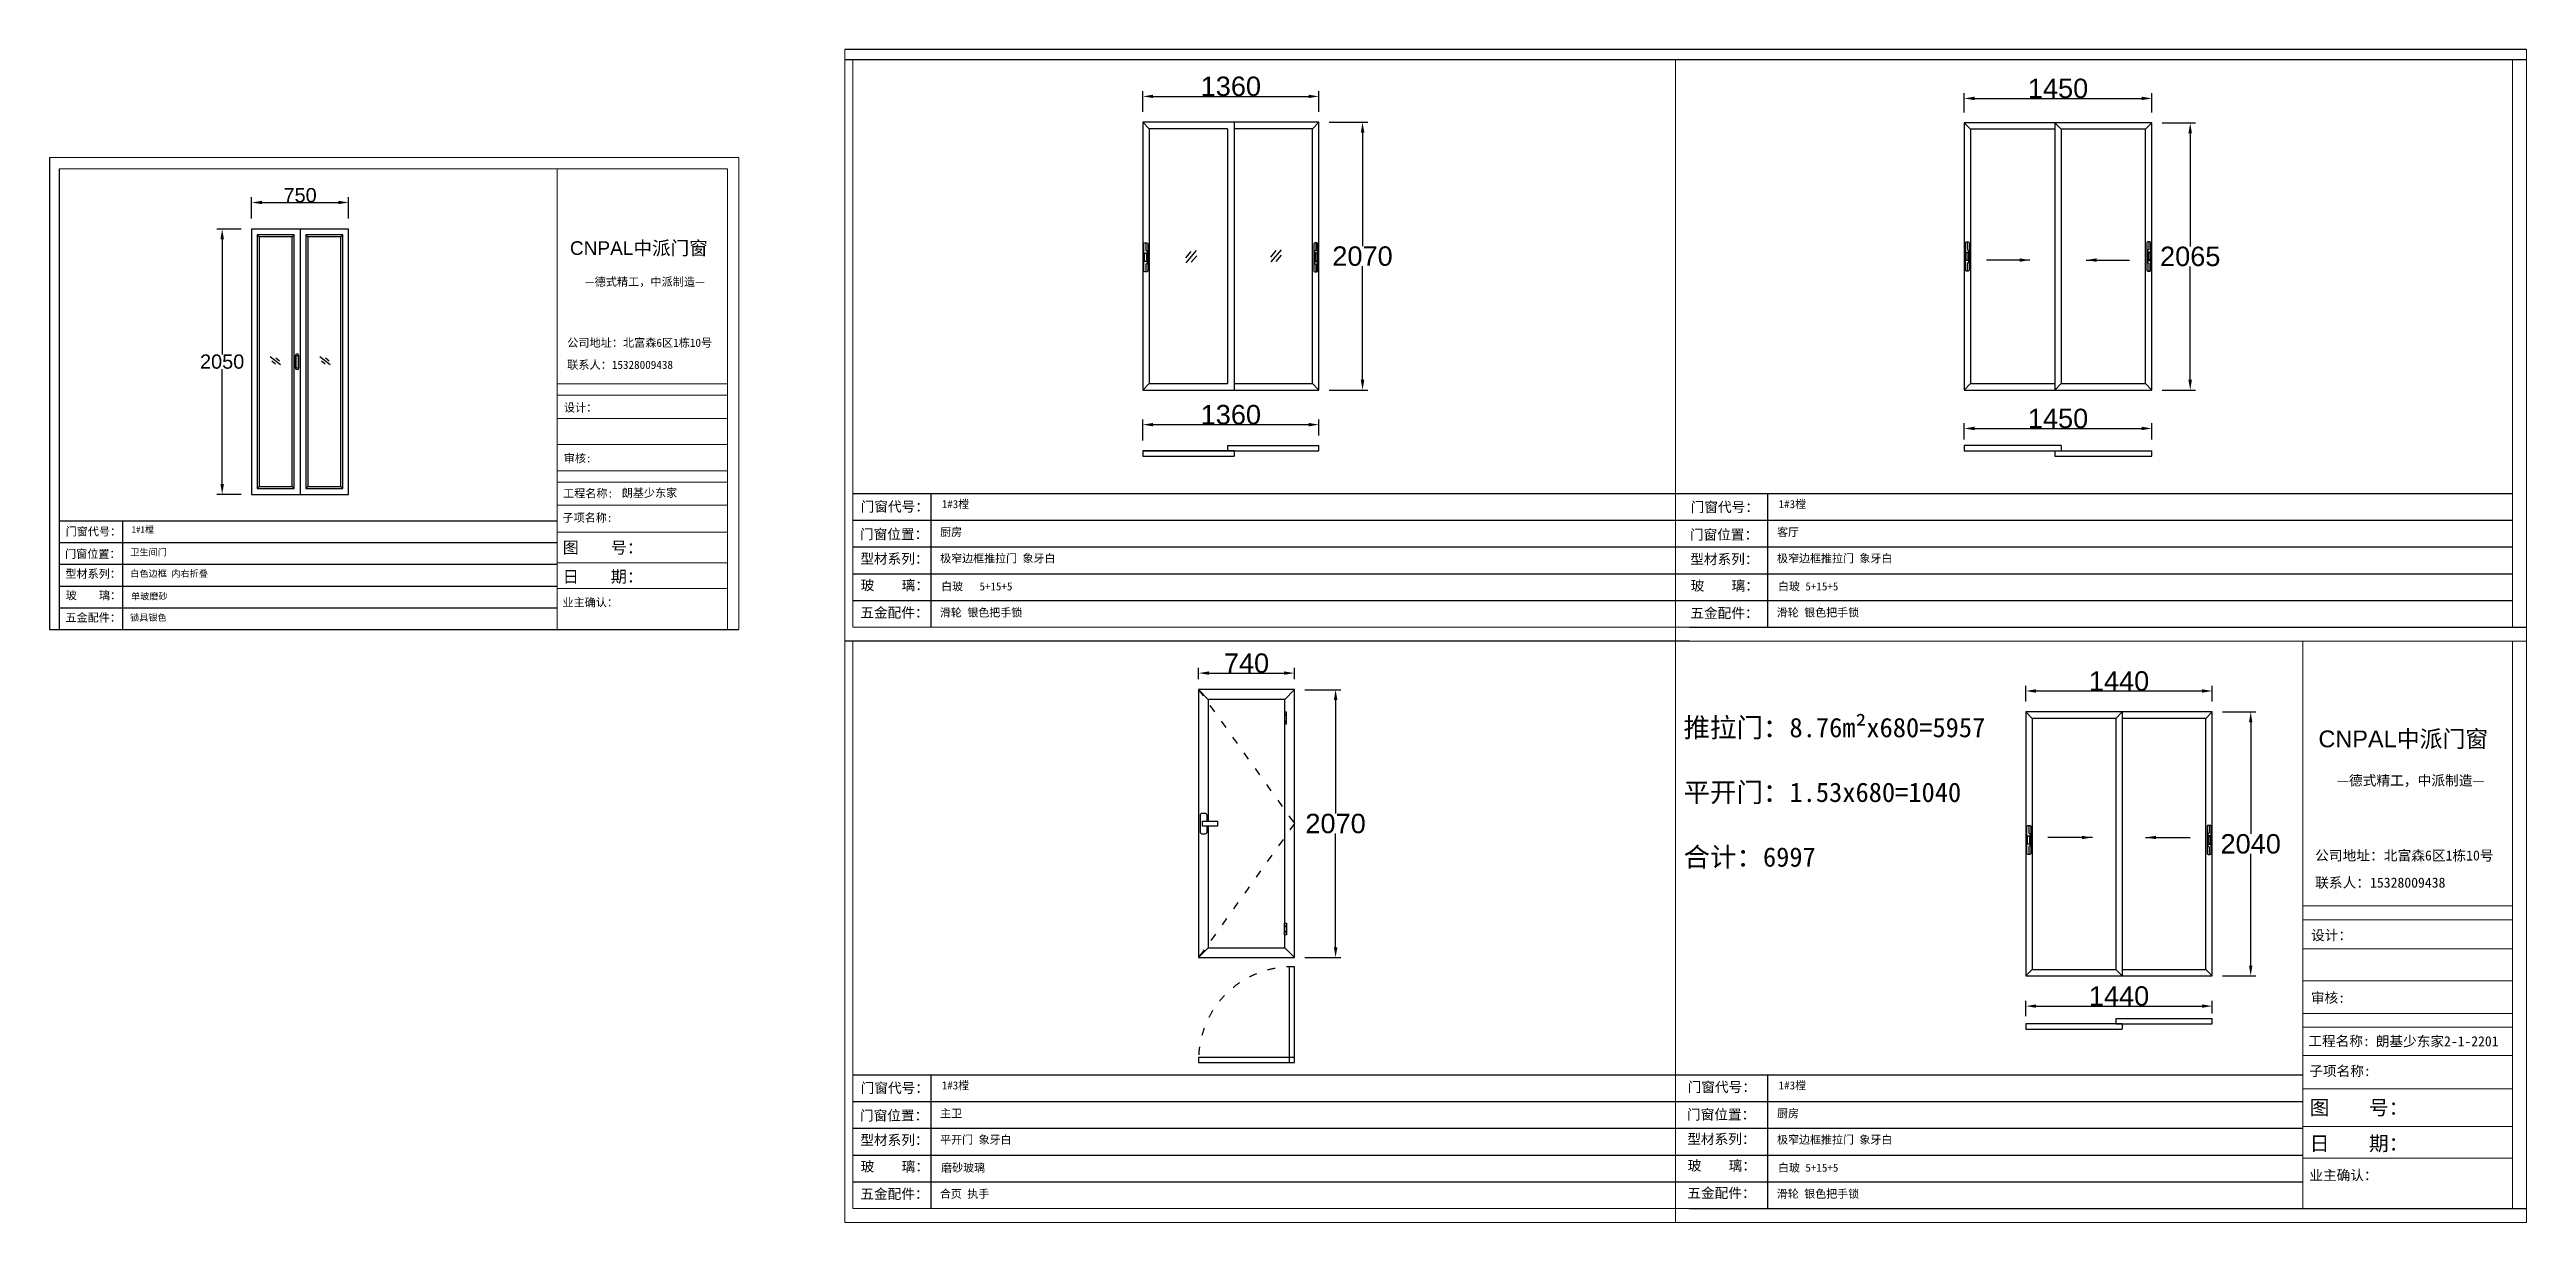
# Model space of a CAD drawing. Header units: inches. Extents: x -138455 to 599497, y -747149 to 13167.
# Drawn here: x 42502 to 61633, y -11053 to -1990 of the extents above; entities that cross this region are included whole.
import ezdxf

# ---------------------------------------------------------------- set-up
doc = ezdxf.new("R2010")
doc.units = ezdxf.units.IN
doc.header["$MEASUREMENT"] = 0
doc.header["$PDMODE"] = 35
doc.header["$PDSIZE"] = -3
doc.linetypes.add('ACAD_ISO03W100', pattern=[30, 12, -18])
doc.layers.add('0 @ 1', color=7, linetype='Continuous')
doc.styles.add('Annotative', font='arialbd.ttf')
doc.styles.add('MtXpl_', font='')
doc.styles.get("Standard").update_dxf_attribs({"font": 'arial.ttf'})
doc.styles.get('MtXpl_').set_extended_font_data('SimSun')
doc.dimstyles.get("Standard").update_dxf_attribs({"dimtxt": 80, "dimasz": 70, "dimexe": 40, "dimexo": 80, "dimgap": 0, "dimtad": 1, "dimtih": 1, "dimtoh": 1, "dimdec": 0, "dimzin": 0, "dimdsep": 46, "dimtxsty": 'Standard', "dimcen": 0.09, "dimadec": 0, "dimazin": 0, "dimtfac": 1, "dimtdec": 0, "dimtofl": 0, "dimtmove": 0, "dimatfit": 3, "dimfxl": 0, "dimtolj": 1, "dimtzin": 0, "dimarcsym": 0})

msp = doc.modelspace()

# ---------------------------------------------------------------- texts
at = {"style": 'MtXpl_'}
for s, height, p in [('门窗代号：', 77.29, (48766.9, -5560.3)), ('门窗代号：', 77.29, (55177.3, -5564)), ('门窗位置：', 77.29, (48761.5, -5773.1)), ('门窗位置：', 77.29, (55171.9, -5776.8)), ('型材系列：', 77.29, (48764.3, -5962.3)), ('型材系列：', 77.29, (55174.7, -5966)), ('玻    璃：', 77.29, (48767.3, -6167.4)), ('玻    璃：', 77.29, (55177.7, -6171.1)), ('五金配件：', 77.29, (48764.5, -6379.2)), ('五金配件：', 77.29, (55174.9, -6382.9)), ('中派门窗', 129.62, (60630.3, -7381.1)), ('—德式精工，中派制造—', 77.773, (60166.9, -7676.2)), ('公司地址：北富森6区1栋10号', 77.773, (60000.6, -8256)), ('联系人：15328009438', 77.773, (60000.6, -8465.7)), ('设计：', 77.29, (59969.4, -8872.1)), ('审核:', 77.29, (59968, -9355.2)), ('工程名称:', 77.29, (59948.6, -9689.4)), ('朗基少东家2-1-2201', 77.291, (60469.1, -9691.1)), ('子项名称:', 77.29, (59955.9, -9920.5)), ('门窗代号：', 77.29, (48766.9, -10051.8)), ('门窗代号：', 77.29, (55154.4, -10044.7)), ('图    号：', 111.99, (59958.2, -10221.4)), ('门窗位置：', 77.29, (48761.5, -10264.6)), ('门窗位置：', 77.29, (55149, -10257.5)), ('型材系列：', 77.29, (48764.3, -10453.7)), ('型材系列：', 77.29, (55151.8, -10446.7)), ('日    期：', 111.99, (59958.2, -10498)), ('玻    璃：', 77.29, (48767.3, -10658.8)), ('玻    璃：', 77.29, (55154.8, -10651.8)), ('业主确认：', 77.29, (59955.8, -10726.1)), ('五金配件：', 77.29, (48764.5, -10870.7)), ('五金配件：', 77.29, (55152, -10863.6))]:
    msp.add_text(s, height=height, dxfattribs=at).set_placement(p)
msp.add_text('CNPAL', height=129.62).set_placement((60026.4, -7381.1))
at = {"layer": '0 @ 1', "attachment_point": 1, "style": 'Annotative'}
for s, insert, char_height in [('{\\fSimSun|b1|i0|c134|p2;1#3樘}', (49393.5, -5471.3), 62.207), ('{\\fSimSun|b1|i0|c134|p2;1#3樘}', (55857.3, -5471.3), 62.207), ('{\\fSimSun|b1|i0|c134|p2;厨房}', (49380.8, -5687.4), 62.207), ('{\\fSimSun|b1|i0|c134|p2;客厅}', (55844.6, -5687.4), 62.207), ('{\\fSimSun|b1|i0|c134|p2;极窄边框推拉门 象牙白}', (49380.8, -5890.3), 62.207), ('{\\fSimSun|b1|i0|c134|p2;极窄边框推拉门 象牙白}', (55844.6, -5890.3), 62.207), ('{\\fSimSun|b1|i0|c134|p2;白玻   5+15+5}', (49388.2, -6106.8), 62.207), ('{\\fSimSun|b1|i0|c134|p2;白玻 5+15+5}', (55852, -6106.8), 62.207), ('{\\fSimSun|b1|i0|c134|p2;滑轮 银色把手锁}', (49378.9, -6309.1), 62.207), ('{\\fSimSun|b1|i0|c134|p2;滑轮 银色把手锁}', (55842.6, -6309.1), 62.207), ('{\\fSimSun|b0|i0|c134|p2;推拉门：8.76m²x680=5957\\P\\P平开门：1.53x680=1040\\P\\P合计：6997}', (55122.1, -7153.7), 150), ('{\\fSimSun|b1|i0|c134|p2;1#3樘}', (49393.5, -9962.7), 62.207), ('{\\fSimSun|b1|i0|c134|p2;1#3樘}', (55857.3, -9962.7), 62.207), ('{\\fSimSun|b1|i0|c134|p2;主卫}', (49380.8, -10178.8), 62.207), ('{\\fSimSun|b1|i0|c134|p2;厨房}', (55844.6, -10178.8), 62.207), ('{\\fSimSun|b1|i0|c134|p2;平开门 象牙白}', (49380.8, -10381.7), 62.207), ('{\\fSimSun|b1|i0|c134|p2;极窄边框推拉门 象牙白}', (55844.6, -10381.7), 62.207), ('{\\fSimSun|b1|i0|c134|p2;磨砂玻璃}', (49388.2, -10598.2), 62.207), ('{\\fSimSun|b1|i0|c134|p2;白玻 5+15+5}', (55852, -10598.2), 62.207), ('{\\fSimSun|b1|i0|c134|p2;合页 执手}', (49378.9, -10800.6), 62.207), ('{\\fSimSun|b1|i0|c134|p2;滑轮 银色把手锁}', (55842.6, -10800.6), 62.207)]:
    msp.add_mtext_dynamic_manual_height_columns(s, width=4396.385, gutter_width=903.5, heights=[0], dxfattribs=dict(at, insert=insert, char_height=char_height))

# ---------------------------------------------------------------- blocks, each defined once
blk = doc.blocks.new('*D47')
at = {"color": 0, "lineweight": -2, "transparency": 16777216}
for p, q in [((41751, 843), (41564, 843)), ((41604, 763), (41604, -126)), ((41604, -1127), (41604, -239)), ((41751, -1207), (41564, -1207))]:
    blk.add_line(p, q, dxfattribs=at)
at = {"color": 0, "transparency": 16777216}
for points in [[(41591, 763), (41618, 763), (41604, 843)], [(41591, -1127), (41618, -1127), (41604, -1207)]]:
    blk.add_solid(points, dxfattribs=at)
at = {"layer": 'Defpoints', "color": 0, "transparency": 16777216}
for p in [(41831, 843), (41604, -1207), (41831, -1207)]:
    blk.add_point(p, dxfattribs=at)
at = {"color": 0, "transparency": 16777216, "insert": (41604, -182), "char_height": 110, "attachment_point": 5}
blk.add_mtext('\\A1;2050', dxfattribs=at)
blk = doc.blocks.new('*D48')
at = {"color": 0, "lineweight": -2, "transparency": 16777216}
for p, q in [((41831, 923), (41831, 1088)), ((41911, 1048), (42501, 1048)), ((42581, 923), (42581, 1088))]:
    blk.add_line(p, q, dxfattribs=at)
at = {"color": 0, "transparency": 16777216}
for points in [[(41911, 1061), (41911, 1035), (41831, 1048)], [(42501, 1061), (42501, 1035), (42581, 1048)]]:
    blk.add_solid(points, dxfattribs=at)
at = {"layer": 'Defpoints', "color": 0, "transparency": 16777216}
for p in [(42581, 1048), (41831, 843), (42581, 843)]:
    blk.add_point(p, dxfattribs=at)
at = {"color": 0, "transparency": 16777216, "insert": (42206, 1104), "char_height": 110, "attachment_point": 5}
blk.add_mtext('\\A1;750', dxfattribs=at)
blk = doc.blocks.new('*D611')
at = {"color": 0, "lineweight": -2, "transparency": 16777216}
for p, q in [((57290, -2477), (57290, -2328)), ((57370, -2368), (58660, -2368)), ((58740, -2477), (58740, -2328))]:
    blk.add_line(p, q, dxfattribs=at)
at = {"color": 0, "transparency": 16777216}
for points in [[(57370, -2354), (57370, -2381), (57290, -2368)], [(58660, -2354), (58660, -2381), (58740, -2368)]]:
    blk.add_solid(points, dxfattribs=at)
at = {"layer": 'Defpoints', "color": 0, "transparency": 16777216}
for p in [(58740, -2368), (57290, -2557), (58740, -2557)]:
    blk.add_point(p, dxfattribs=at)
at = {"color": 0, "transparency": 16777216, "insert": (58015, -2291), "char_height": 150, "attachment_point": 5}
blk.add_mtext('\\A1;1450', dxfattribs=at)
blk = doc.blocks.new('*D612')
at = {"color": 0, "lineweight": -2, "transparency": 16777216}
for p, q in [((58820, -2557), (59076, -2557)), ((59036, -2637), (59036, -3512)), ((59036, -4542), (59036, -3666)), ((58820, -4622), (59076, -4622))]:
    blk.add_line(p, q, dxfattribs=at)
at = {"color": 0, "transparency": 16777216}
for points in [[(59022, -2637), (59049, -2637), (59036, -2557)], [(59022, -4542), (59049, -4542), (59036, -4622)]]:
    blk.add_solid(points, dxfattribs=at)
at = {"layer": 'Defpoints', "color": 0, "transparency": 16777216}
for p in [(58740, -2557), (58740, -4622), (59036, -4622)]:
    blk.add_point(p, dxfattribs=at)
at = {"color": 0, "transparency": 16777216, "insert": (59036, -3589), "char_height": 150, "attachment_point": 5}
blk.add_mtext('\\A1;2065', dxfattribs=at)
blk = doc.blocks.new('123a')
for p, q in [((198466, -5151), (198466, -5360)), ((198488, -5143), (198474, -5143)), ((198481, -5143), (198481, -5203)), ((198496, -5360), (198496, -5151)), ((198471, -5213), (198471, -5298)), ((198476, -5223), (198476, -5288)), ((198491, -5223), (198476, -5223)), ((198476, -5288), (198491, -5288)), ((198481, -5308), (198481, -5368)), ((198491, -5288), (198491, -5223)), ((198474, -5368), (198488, -5368))]:
    blk.add_line(p, q)
for centre, radius, start, end in [((198474, -5151), 8, 90, 180), ((198488, -5151), 8, 0, 90), ((198481, -5213), 10, 90, 180), ((198481, -5298), 10, 180, 270), ((198483, -5216), 10.4, 224.0777, 315.9223), ((198483, -5295), 10.4, 44.0777, 135.9223), ((198474, -5360), 8, 180, 270), ((198488, -5360), 8, 270, 0)]:
    blk.add_arc(centre, radius, start, end)
blk = doc.blocks.new('*D613')
at = {"color": 0, "lineweight": -2, "transparency": 16777216}
for p, q in [((57766, -7028), (57766, -6906)), ((57846, -6946), (59126, -6946)), ((59206, -7028), (59206, -6906))]:
    blk.add_line(p, q, dxfattribs=at)
at = {"color": 0, "transparency": 16777216}
for points in [[(57846, -6933), (57846, -6960), (57766, -6946)], [(59126, -6933), (59126, -6960), (59206, -6946)]]:
    blk.add_solid(points, dxfattribs=at)
at = {"layer": 'Defpoints', "color": 0, "transparency": 16777216}
for p in [(59206, -6946), (57766, -7108), (59206, -7108)]:
    blk.add_point(p, dxfattribs=at)
at = {"color": 0, "transparency": 16777216, "insert": (58486, -6870), "char_height": 150, "attachment_point": 5}
blk.add_mtext('\\A1;1440', dxfattribs=at)
blk = doc.blocks.new('*D614')
at = {"color": 0, "lineweight": -2, "transparency": 16777216}
for p, q in [((59286, -7108), (59543, -7108)), ((59503, -7188), (59503, -8051)), ((59503, -9068), (59503, -8205)), ((59286, -9148), (59543, -9148))]:
    blk.add_line(p, q, dxfattribs=at)
at = {"color": 0, "transparency": 16777216}
for points in [[(59490, -7188), (59516, -7188), (59503, -7108)], [(59490, -9068), (59516, -9068), (59503, -9148)]]:
    blk.add_solid(points, dxfattribs=at)
at = {"layer": 'Defpoints', "color": 0, "transparency": 16777216}
for p in [(59206, -7108), (59206, -9148), (59503, -9148)]:
    blk.add_point(p, dxfattribs=at)
at = {"color": 0, "transparency": 16777216, "insert": (59503, -8128), "char_height": 150, "attachment_point": 5}
blk.add_mtext('\\A1;2040', dxfattribs=at)
blk = doc.blocks.new('23zdsa')
for p, q in [((141281, -2940), (141266, -2940)), ((141266, -2940), (141266, -3030)), ((141281, -2960), (141266, -2960)), ((141281, -2965), (141266, -2965)), ((141266, -3005), (141281, -3005)), ((141266, -3010), (141281, -3010)), ((141266, -3030), (141281, -3030)), ((141281, -3030), (141281, -2940))]:
    blk.add_line(p, q)
blk = doc.blocks.new('*D615')
at = {"color": 0, "lineweight": -2, "transparency": 16777216}
for p, q in [((52197, -6936), (52475, -6936)), ((52435, -7016), (52435, -7894)), ((52435, -8926), (52435, -8047)), ((52197, -9006), (52475, -9006))]:
    blk.add_line(p, q, dxfattribs=at)
at = {"color": 0, "transparency": 16777216}
for points in [[(52422, -7016), (52449, -7016), (52435, -6936)], [(52422, -8926), (52449, -8926), (52435, -9006)]]:
    blk.add_solid(points, dxfattribs=at)
at = {"layer": 'Defpoints', "color": 0, "transparency": 16777216}
for p in [(52117, -6936), (52117, -9006), (52435, -9006)]:
    blk.add_point(p, dxfattribs=at)
at = {"color": 0, "transparency": 16777216, "insert": (52435, -7971), "char_height": 150, "attachment_point": 5}
blk.add_mtext('\\A1;2070', dxfattribs=at)
blk = doc.blocks.new('123as')
at = {"color": 0}
for p, q in [((90189, 51387), (90252, 51462)), ((90194, 51330), (90312, 51470)), ((90251, 51335), (90314, 51410))]:
    blk.add_line(p, q, dxfattribs=at)
blk = doc.blocks.new('*D607')
at = {"color": 0, "lineweight": -2, "transparency": 16777216}
for p, q in [((50946, -2472), (50946, -2312)), ((51026, -2352), (52226, -2352)), ((52306, -2472), (52306, -2312))]:
    blk.add_line(p, q, dxfattribs=at)
at = {"color": 0, "transparency": 16777216}
for points in [[(51026, -2339), (51026, -2365), (50946, -2352)], [(52226, -2339), (52226, -2365), (52306, -2352)]]:
    blk.add_solid(points, dxfattribs=at)
at = {"layer": 'Defpoints', "color": 0, "transparency": 16777216}
for p in [(52306, -2352), (50946, -2552), (52306, -2552)]:
    blk.add_point(p, dxfattribs=at)
at = {"color": 0, "transparency": 16777216, "insert": (51626, -2275), "char_height": 150, "attachment_point": 5}
blk.add_mtext('\\A1;1360', dxfattribs=at)
blk = doc.blocks.new('*D608')
at = {"color": 0, "lineweight": -2, "transparency": 16777216}
for p, q in [((52386, -2552), (52683, -2552)), ((52643, -2632), (52643, -3510)), ((52643, -4542), (52643, -3663)), ((52386, -4622), (52683, -4622))]:
    blk.add_line(p, q, dxfattribs=at)
at = {"color": 0, "transparency": 16777216}
for points in [[(52630, -2632), (52657, -2632), (52643, -2552)], [(52630, -4542), (52657, -4542), (52643, -4622)]]:
    blk.add_solid(points, dxfattribs=at)
at = {"layer": 'Defpoints', "color": 0, "transparency": 16777216}
for p in [(52306, -2552), (52306, -4622), (52643, -4622)]:
    blk.add_point(p, dxfattribs=at)
at = {"color": 0, "transparency": 16777216, "insert": (52643, -3587), "char_height": 150, "attachment_point": 5}
blk.add_mtext('\\A1;2070', dxfattribs=at)
blk = doc.blocks.new('*D609')
at = {"color": 0, "lineweight": -2, "transparency": 16777216}
for p, q in [((57766, -9459), (57766, -9341)), ((59206, -9439), (59206, -9341)), ((57846, -9381), (59126, -9381))]:
    blk.add_line(p, q, dxfattribs=at)
at = {"color": 0, "transparency": 16777216}
for points in [[(57846, -9368), (57846, -9394), (57766, -9381)], [(59126, -9368), (59126, -9394), (59206, -9381)]]:
    blk.add_solid(points, dxfattribs=at)
at = {"layer": 'Defpoints', "color": 0, "transparency": 16777216}
for p in [(57766, -9539), (59206, -9381), (59206, -9519)]:
    blk.add_point(p, dxfattribs=at)
at = {"color": 0, "transparency": 16777216, "insert": (58486, -9304), "char_height": 150, "attachment_point": 5}
blk.add_mtext('\\A1;1440', dxfattribs=at)
blk = doc.blocks.new('*D610')
at = {"color": 0, "lineweight": -2, "transparency": 16777216}
for p, q in [((57290, -5002), (57290, -4878)), ((57370, -4918), (58660, -4918)), ((58740, -5002), (58740, -4878))]:
    blk.add_line(p, q, dxfattribs=at)
at = {"color": 0, "transparency": 16777216}
for points in [[(57370, -4904), (57370, -4931), (57290, -4918)], [(58660, -4904), (58660, -4931), (58740, -4918)]]:
    blk.add_solid(points, dxfattribs=at)
at = {"layer": 'Defpoints', "color": 0, "transparency": 16777216}
for p in [(58740, -4918), (57290, -5082), (58740, -5082)]:
    blk.add_point(p, dxfattribs=at)
at = {"color": 0, "transparency": 16777216, "insert": (58015, -4841), "char_height": 150, "attachment_point": 5}
blk.add_mtext('\\A1;1450', dxfattribs=at)
blk = doc.blocks.new('*D616')
at = {"color": 0, "lineweight": -2, "transparency": 16777216}
for p, q in [((50946, -5011), (50946, -4848)), ((51026, -4888), (52226, -4888)), ((52306, -4971), (52306, -4848))]:
    blk.add_line(p, q, dxfattribs=at)
at = {"color": 0, "transparency": 16777216}
for points in [[(51026, -4875), (51026, -4902), (50946, -4888)], [(52226, -4875), (52226, -4902), (52306, -4888)]]:
    blk.add_solid(points, dxfattribs=at)
at = {"layer": 'Defpoints', "color": 0, "transparency": 16777216}
for p in [(52306, -4888), (50946, -5091), (52306, -5051)]:
    blk.add_point(p, dxfattribs=at)
at = {"color": 0, "transparency": 16777216, "insert": (51626, -4812), "char_height": 150, "attachment_point": 5}
blk.add_mtext('\\A1;1360', dxfattribs=at)
blk = doc.blocks.new('*D617')
at = {"color": 0, "lineweight": -2, "transparency": 16777216}
for p, q in [((51377, -6856), (51377, -6768)), ((51457, -6808), (52037, -6808)), ((52117, -6856), (52117, -6768))]:
    blk.add_line(p, q, dxfattribs=at)
at = {"color": 0, "transparency": 16777216}
for points in [[(51457, -6795), (51457, -6821), (51377, -6808)], [(52037, -6795), (52037, -6821), (52117, -6808)]]:
    blk.add_solid(points, dxfattribs=at)
at = {"layer": 'Defpoints', "color": 0, "transparency": 16777216}
for p in [(52117, -6808), (51377, -6936), (52117, -6936)]:
    blk.add_point(p, dxfattribs=at)
at = {"color": 0, "transparency": 16777216, "insert": (51747, -6732), "char_height": 150, "attachment_point": 5}
blk.add_mtext('\\A1;740', dxfattribs=at)
blk = doc.blocks.new('hh1xz')
at = {"lineweight": 5}
for p, q in [((40270.8, 1396.5), (45594.7, 1396.5)), ((45594.7, 1396.5), (45594.7, -2250.9)), ((40345.5, 1308.8), (45507, 1308.8)), ((44191.2, 1308.8), (44191.2, -2250.9)), ((45507, 1308.8), (45507, -2250.9)), ((44191.2, -352.4), (45507, -352.4)), ((44191.2, -440.1), (45507, -440.1)), ((44191.2, -621), (45507, -621)), ((44191.2, -822.1), (45507, -822.1)), ((44191.2, -1026.5), (45507, -1026.5)), ((44191.2, -1114.2), (45507, -1114.2)), ((44191.2, -1291.6), (45507, -1291.6)), ((44191.2, -1499.5), (45507, -1499.5)), ((44191.2, -1735.6), (45507, -1735.6)), ((44191.2, -1934.6), (45507, -1934.6))]:
    blk.add_line(p, q, dxfattribs=at)
for p, q in [((40270.8, 1396.5), (40270.8, -2250.9)), ((40345.5, 1308.8), (40345.5, -2250.9)), ((41890.7, 782.6), (41875.7, 797.6)), ((42145.7, 782.6), (42160.7, 797.6)), ((42205.7, 842.6), (42205.7, -1207.4)), ((42265.7, 782.6), (42250.7, 797.6)), ((42520.7, 782.6), (42535.7, 797.6)), ((42053.5, -207.1), (41973.8, -143.7)), ((42016.5, -200.1), (41988.5, -177.3)), ((42046.4, -177.3), (42017.7, -155.7)), ((42168.9, -135.8), (42168.9, -228.7)), ((42173.3, -135.5), (42173.3, -229.4)), ((42173.3, -135.5), (42193, -135.5)), ((42193, -229.4), (42193, -135.5)), ((42196.9, -228.7), (42196.9, -135.8)), ((42437.5, -207.1), (42357.8, -143.7)), ((42400.5, -200.1), (42372.5, -177.3)), ((42430.4, -177.3), (42401.8, -155.7)), ((42173.3, -229.4), (42193, -229.4)), ((41890.7, -1147.4), (41875.7, -1162.4)), ((42160.7, -1162.4), (42145.7, -1147.4)), ((42250.7, -1162.4), (42265.7, -1147.4)), ((42520.7, -1147.4), (42535.7, -1162.4)), ((40345.5, -1412.2), (44191.2, -1412.2)), ((40835, -1412.2), (40835, -2250.9)), ((40345.5, -1579.9), (44191.2, -1579.9)), ((40345.5, -1747.7), (44191.2, -1747.7)), ((40345.5, -1915.4), (44191.2, -1915.4)), ((40345.5, -2083.2), (44191.2, -2083.2)), ((40270.8, -2250.9), (45594.7, -2250.9))]:
    blk.add_line(p, q)
for points in [[(41830.7, -1207.4), (42580.7, -1207.4), (42580.7, 842.6), (41830.7, 842.6)], [(42145.7, 782.6), (41890.7, 782.6), (41890.7, -1147.4), (42145.7, -1147.4)], [(42265.7, 782.6), (42265.7, -1147.4), (42520.7, -1147.4), (42520.7, 782.6)]]:
    blk.add_lwpolyline(points, close=True)
for points in [[(42160.7, 797.6), (41875.7, 797.6), (41875.7, -1162.4), (42160.7, -1162.4), (42160.7, 797.6)], [(42250.7, -1162.4), (42535.7, -1162.4), (42535.7, 797.6), (42250.7, 797.6), (42250.7, -1162.4)]]:
    blk.add_lwpolyline(points)
for centre, start, end in [((42182.9, -135.8), 90, 180), ((42182.9, -135.8), 0, 90), ((42182.9, -228.7), 180, 270), ((42182.9, -228.7), 270, 0)]:
    blk.add_arc(centre, 14, start, end)
blk.add_text('CNPAL', height=105.26).set_placement((44290.1, 643.1))
at = {"style": 'MtXpl_'}
for s, height, p in [('中派门窗', 105.26, (44780.5, 643.1)), ('—德式精工，中派制造—', 63.159, (44404.2, 403.4)), ('公司地址：北富森6区1栋10号', 63.159, (44269.2, -67.4)), ('联系人：15328009438', 63.159, (44269.2, -237.8)), ('设计：', 62.77, (44243.8, -567.8)), ('审核:', 62.77, (44242.7, -960.1)), ('工程名称:', 62.77, (44237.6, -1231.5)), ('朗基少东家', 62.77, (44690.6, -1227.5)), ('门窗代号：', 62.77, (40395.5, -1525.8)), ('子项名称:', 62.77, (44232.8, -1419.2)), ('门窗位置：', 62.77, (40391.1, -1698.6)), ('图    号：', 90.95, (44234.7, -1663.5)), ('型材系列：', 62.77, (40393.4, -1852.2)), ('日    期：', 90.95, (44234.7, -1888.1)), ('玻    璃：', 62.77, (40395.9, -2018.7)), ('业主确认：', 62.77, (44232.7, -2073.4)), ('五金配件：', 62.77, (40393.6, -2190.8))]:
    blk.add_text(s, height=height, dxfattribs=at).set_placement(p)
at = {"layer": '0 @ 1', "char_height": 50.518, "attachment_point": 1, "style": 'Annotative'}
for s, insert in [('{\\fSimSun|b1|i0|c134|p2;1#1樘}', (40904.4, -1453.4)), ('{\\fSimSun|b1|i0|c134|p2;卫生间门}', (40894.1, -1628.9)), ('{\\fSimSun|b1|i0|c134|p2;白色边框 内右折叠}', (40894.1, -1793.7)), ('{\\fSimSun|b1|i0|c134|p2;单玻磨砂}', (40900.1, -1969.5)), ('{\\fSimSun|b1|i0|c134|p2;锁具银色}', (40892.5, -2133.9))]:
    blk.add_mtext_dynamic_manual_height_columns(s, width=4396.385, gutter_width=903.5, heights=[0], dxfattribs=dict(at, insert=insert))
dim = blk.add_linear_dim(base=(42580.7, 1048), p1=(41830.7, 842.6), p2=(42580.7, 842.6), dimstyle='Standard', override={"dimtxt": 110, "dimasz": 80})
dim.commit()
dim.dimension.update_dxf_attribs({"geometry": '*D48', "text_midpoint": (42205.7, 1104.2)})
dim = blk.add_linear_dim(base=(41604.4, -1207.4), p1=(41830.7, 842.6), p2=(41830.7, -1207.4), angle=90, dimstyle='Standard', override={"dimtxt": 110, "dimasz": 80})
dim.commit()
dim.dimension.update_dxf_attribs({"geometry": '*D47', "text_midpoint": (41604.4, -182.4)})

# ---------------------------------------------------------------- dimensions: what is measured, and where the dimension line sits
for base, p1, p2, picture, middle in [((52305.9, -2351.9), (50945.9, -2551.5), (52305.9, -2551.5), '*D607', (51625.9, -2275.3)), ((58740.1, -2367.5), (57290.1, -2556.5), (58740.1, -2556.5), '*D611', (58015.1, -2291)), ((52305.9, -4888.3), (50945.9, -5090.7), (52305.9, -5050.7), '*D616', (51625.9, -4811.7)), ((58740.1, -4917.6), (57290.1, -5081.5), (58740.1, -5081.5), '*D610', (58015.1, -4841)), ((52117, -6808.1), (51377, -6935.9), (52117, -6935.9), '*D617', (51747, -6731.6)), ((59205.7, -6946.2), (57765.7, -7108.1), (59205.7, -7108.1), '*D613', (58485.7, -6869.6)), ((59205.7, -9380.8), (57765.7, -9538.7), (59205.7, -9518.7), '*D609', (58485.7, -9304.3))]:
    dim = msp.add_linear_dim(base=base, p1=p1, p2=p2, dimstyle='Standard', override={"dimtxt": 150, "dimasz": 80})
    dim.commit()
    dim.dimension.update_dxf_attribs({"geometry": picture, "text_midpoint": middle})
for base, p1, p2, picture, middle in [((52643.2, -4621.5), (52305.9, -2551.5), (52305.9, -4621.5), '*D608', (52643.2, -3586.5)), ((59035.7, -4621.5), (58740.1, -2556.5), (58740.1, -4621.5), '*D612', (59035.7, -3589)), ((52435.2, -9005.9), (52117, -6935.9), (52117, -9005.9), '*D615', (52435.2, -7970.9)), ((59503.1, -9148.1), (59205.7, -7108.1), (59205.7, -9148.1), '*D614', (59503.1, -8128.1))]:
    dim = msp.add_linear_dim(base=base, p1=p1, p2=p2, angle=90, dimstyle='Standard', override={"dimtxt": 150, "dimasz": 80})
    dim.commit()
    dim.dimension.update_dxf_attribs({"geometry": picture, "text_midpoint": middle})

# ---------------------------------------------------------------- linework, layer by layer
at = {"lineweight": 5}
for p, q in [((48643.8, -1989.9), (48643.8, -6561.3)), ((48705.4, -2069.9), (48705.4, -6453.3)), ((55061.1, -2069.9), (55061.1, -11052.7)), ((61524.9, -2069.9), (61524.9, -6453.3)), ((61632.9, -1989.9), (61632.9, -6561.3)), ((48643.8, -6481.3), (48643.8, -11052.7)), ((48705.4, -6453.3), (55169.1, -6453.3)), ((55061.1, -6453.3), (61632.9, -6453.3)), ((48643.8, -6561.3), (55169.1, -6561.3)), ((48705.4, -6561.3), (48705.4, -10944.7)), ((55107.6, -6561.3), (61524.9, -6561.3)), ((55107.6, -6561.3), (61632.9, -6561.3)), ((55107.6, -6561.3), (61632.9, -6561.3)), ((59904.6, -6561.3), (59904.6, -10944.7)), ((61524.9, -6561.3), (61524.9, -10944.7)), ((61632.9, -6561.3), (61632.9, -11052.7)), ((59904.6, -8606.8), (61524.9, -8606.8)), ((59904.6, -8714.9), (61524.9, -8714.9)), ((59904.6, -8937.6), (61524.9, -8937.6)), ((59904.6, -9185.3), (61524.9, -9185.3)), ((59904.6, -9436.9), (61524.9, -9436.9)), ((59904.6, -9544.9), (61524.9, -9544.9)), ((59904.6, -9763.4), (61524.9, -9763.4)), ((59904.6, -10019.5), (61524.9, -10019.5)), ((59904.6, -10310.2), (61524.9, -10310.2)), ((59904.6, -10555.1), (61524.9, -10555.1)), ((48643.8, -11052.7), (55169.1, -11052.7)), ((48705.4, -10944.7), (55169.1, -10944.7)), ((55061.1, -10944.7), (61632.9, -10944.7)), ((55061.1, -11052.7), (61632.9, -11052.7)), ((55107.6, -11052.7), (61632.9, -11052.7)), ((55107.6, -11052.7), (61524.9, -11052.7))]:
    msp.add_line(p, q, dxfattribs=at)
for p, q in [((55169.1, -1989.9), (48643.8, -1989.9)), ((55169.1, -2069.9), (48643.8, -2069.9)), ((61632.9, -1989.9), (55107.6, -1989.9)), ((61632.9, -2069.9), (55107.6, -2069.9)), ((50995.9, -2601.5), (50945.9, -2551.5)), ((51600.9, -2601.5), (51600.9, -4571.5)), ((51650.9, -2551.5), (51650.9, -4621.5)), ((52255.9, -2601.5), (52305.9, -2551.5)), ((57340.1, -2606.5), (57290.1, -2556.5)), ((57990.1, -2556.5), (57990.1, -4621.5)), ((58040.1, -2606.5), (57990.1, -2556.5)), ((58040.1, -2606.5), (58040.1, -4571.5)), ((58690.1, -2606.5), (58740.1, -2556.5)), ((50945.9, -4621.5), (50995.9, -4571.5)), ((52255.9, -4571.5), (52305.9, -4621.5)), ((57340.1, -4571.5), (57290.1, -4621.5)), ((58040.1, -4571.5), (57990.1, -4621.5)), ((58690.1, -4571.5), (58740.1, -4621.5)), ((50945.9, -5090.7), (52305.9, -5090.7)), ((51650.9, -5090.7), (50945.9, -5090.7)), ((50945.9, -5090.7), (50945.9, -5130.7)), ((50945.9, -5130.7), (51650.9, -5130.7)), ((51600.9, -5050.7), (52305.9, -5050.7)), ((51600.9, -5050.7), (51600.9, -5090.7)), ((51650.9, -5090.7), (51650.9, -5130.7)), ((52305.9, -5090.7), (52305.9, -5050.7)), ((58040.1, -5050.7), (57290.1, -5050.7)), ((57290.1, -5050.7), (57290.1, -5090.7)), ((57290.1, -5090.7), (58740.1, -5090.7)), ((57990.1, -5090.7), (57990.1, -5130.7)), ((57990.1, -5130.7), (58740.1, -5130.7)), ((58040.1, -5050.7), (58040.1, -5090.7)), ((58740.1, -5130.7), (58740.1, -5090.7)), ((48705.4, -5420.5), (55061.1, -5420.5)), ((49308.1, -5420.5), (49308.1, -6453.3)), ((55061.1, -5420.5), (61524.9, -5420.5)), ((55771.8, -5420.5), (55771.8, -6453.3)), ((48705.4, -5627.1), (55061.1, -5627.1)), ((55061.1, -5627.1), (61524.9, -5627.1)), ((48705.4, -5833.6), (55061.1, -5833.6)), ((55061.1, -5833.6), (61524.9, -5833.6)), ((48705.4, -6040.2), (55061.1, -6040.2)), ((55061.1, -6040.2), (61524.9, -6040.2)), ((48705.4, -6246.7), (55061.1, -6246.7)), ((55061.1, -6246.7), (61524.9, -6246.7)), ((55169.1, -6453.3), (61632.9, -6453.3)), ((55169.1, -6561.3), (48643.8, -6561.3)), ((51452, -7010.9), (51377, -6935.9)), ((52042, -7010.9), (51452, -7010.9)), ((51452, -7010.9), (51452, -7951.3)), ((52042, -7010.9), (52117, -6935.9)), ((52042, -8930.9), (52042, -7010.9)), ((57815.7, -7158.1), (57765.7, -7108.1)), ((58460.7, -7158.1), (58510.7, -7108.1)), ((58460.7, -7158.1), (58460.7, -9098.1)), ((58510.7, -7108.1), (58510.7, -9148.1)), ((59155.7, -7158.1), (59205.7, -7108.1)), ((51452, -7990.4), (51452, -8930.9)), ((51452, -8930.9), (51377, -9005.9)), ((51452, -8930.9), (52042, -8930.9)), ((52042, -8930.9), (52117, -9005.9)), ((57815.7, -9098.1), (57765.7, -9148.1)), ((58460.7, -9098.1), (58510.7, -9148.1)), ((59155.7, -9098.1), (59205.7, -9148.1)), ((58510.7, -9518.7), (57765.7, -9518.7)), ((57765.7, -9518.7), (57765.7, -9558.7)), ((57765.7, -9558.7), (58510.7, -9558.7)), ((59205.7, -9478.7), (58460.7, -9478.7)), ((58460.7, -9478.7), (58460.7, -9518.7)), ((58460.7, -9518.7), (59205.7, -9518.7)), ((58510.7, -9518.7), (58510.7, -9558.7)), ((59205.7, -9518.7), (59205.7, -9478.7)), ((48705.4, -9911.9), (55061.1, -9911.9)), ((49308.1, -9911.9), (49308.1, -10944.7)), ((55061.1, -9911.9), (59904.6, -9911.9)), ((55771.8, -9911.9), (55771.8, -10944.7)), ((48705.4, -10118.5), (55061.1, -10118.5)), ((55061.1, -10118.5), (59904.6, -10118.5)), ((48705.4, -10325), (55061.1, -10325)), ((55061.1, -10325), (59904.6, -10325)), ((48705.4, -10531.6), (55061.1, -10531.6)), ((55061.1, -10531.6), (59904.6, -10531.6)), ((48705.4, -10738.2), (55061.1, -10738.2)), ((55061.1, -10738.2), (59904.6, -10738.2)), ((55169.1, -10944.7), (61632.9, -10944.7))]:
    msp.add_line(p, q)
for points in [[(50945.9, -4621.5), (52305.9, -4621.5), (52305.9, -2551.5), (50945.9, -2551.5)], [(57290.1, -4621.5), (58740.1, -4621.5), (58740.1, -2556.5), (57290.1, -2556.5)], [(51377, -9005.9), (52117, -9005.9), (52117, -6935.9), (51377, -6935.9)], [(57765.7, -9148.1), (59205.7, -9148.1), (59205.7, -7108.1), (57765.7, -7108.1)], [(51407.6, -7951.3), (51522.9, -7951.3), (51522.9, -7990.4), (51407.6, -7990.4)], [(52117, -9817.7), (52117, -9077.7), (52077, -9077.7), (52077, -9817.7)], [(51377, -9817.7), (52117, -9817.7), (52117, -9777.7), (51377, -9777.7)]]:
    msp.add_lwpolyline(points, close=True)
for points in [[(51600.9, -2601.5), (50995.9, -2601.5), (50995.9, -4571.5), (51600.9, -4571.5)], [(51650.9, -4571.5), (52255.9, -4571.5), (52255.9, -2601.5), (51650.9, -2601.5)], [(57990.1, -2606.5), (57340.1, -2606.5), (57340.1, -4571.5), (57990.1, -4571.5)], [(58040.1, -4571.5), (58690.1, -4571.5), (58690.1, -2606.5), (58040.1, -2606.5)], [(58460.7, -7158.1), (57815.7, -7158.1), (57815.7, -9098.1), (58460.7, -9098.1)], [(58510.7, -9098.1), (59155.7, -9098.1), (59155.7, -7158.1), (58510.7, -7158.1)]]:
    msp.add_lwpolyline(points)
at = {"linetype": 'ACAD_ISO03W100', "ltscale": 5}
msp.add_lwpolyline([(51377, -6935.9), (52117, -7970.9), (51377, -9005.9)], dxfattribs=at)
msp.add_lwpolyline([(51442.2, -7951.3), (51442.2, -7906.1, 0.4142136), (51428.2, -7892.1), (51402.9, -7892.1, 0.4142136), (51388.9, -7906.1), (51388.9, -8035.6, 0.4142136), (51402.9, -8049.6), (51428.2, -8049.6, 0.4142136), (51442.2, -8035.6), (51442.2, -7990.4)], format="xyb")
msp.add_arc((52097, -9797.7), 720.3, 88.40886, 178.40886, dxfattribs=at)

# ---------------------------------------------------------------- block references
for name, p in [('hh1xz', (2231.3, -4219.8)), ('123a', (-146199.4, 1659.7)), ('123a', (-139765, 1666.7)), ('123a', (-139299.6, -2841.3))]:
    msp.add_blockref(name, p)
at = {"xscale": -1}
for name, p in [('123a', (249451.1, 1659.7)), ('123a', (255795.3, 1666.7)), ('123a', (256271, -2841.3)), ('23zdsa', (193322.7, -5800.6))]:
    msp.add_blockref(name, p, dxfattribs=at)
at = {"xscale": 0.6684526412304121, "yscale": 0.6684526412304121, "zscale": 0.6684526412304121}
for p in [(-9008.5, -37949.2), (-8352.8, -37943.2)]:
    msp.add_blockref('123as', p, dxfattribs=at)
at = {"rotation": 180}
msp.add_blockref('23zdsa', (193322.7, -10141.1), dxfattribs=at)

msp.set_redraw_order([(e.dxf.handle, doc.entitydb.next_handle()) for e in msp.query("TEXT MTEXT ATTDEF DIMENSION ARC_DIMENSION")])  # texts and dimensions are drawn at this point

# ---------------------------------------------------------------- leaders
for points in [[(57798, -3616.8), (57463.4, -3616.8)], [(58232.2, -3616.8), (58566.9, -3616.8)], [(58280.3, -8078), (57935, -8078)], [(58691.1, -8078), (59036.4, -8078)]]:
    msp.add_leader(points, dimstyle='Standard', override={"dimtxt": 150, "dimasz": 80, "dimgap": 0, "dimtad": 0})

doc.saveas('drawing.dxf')
